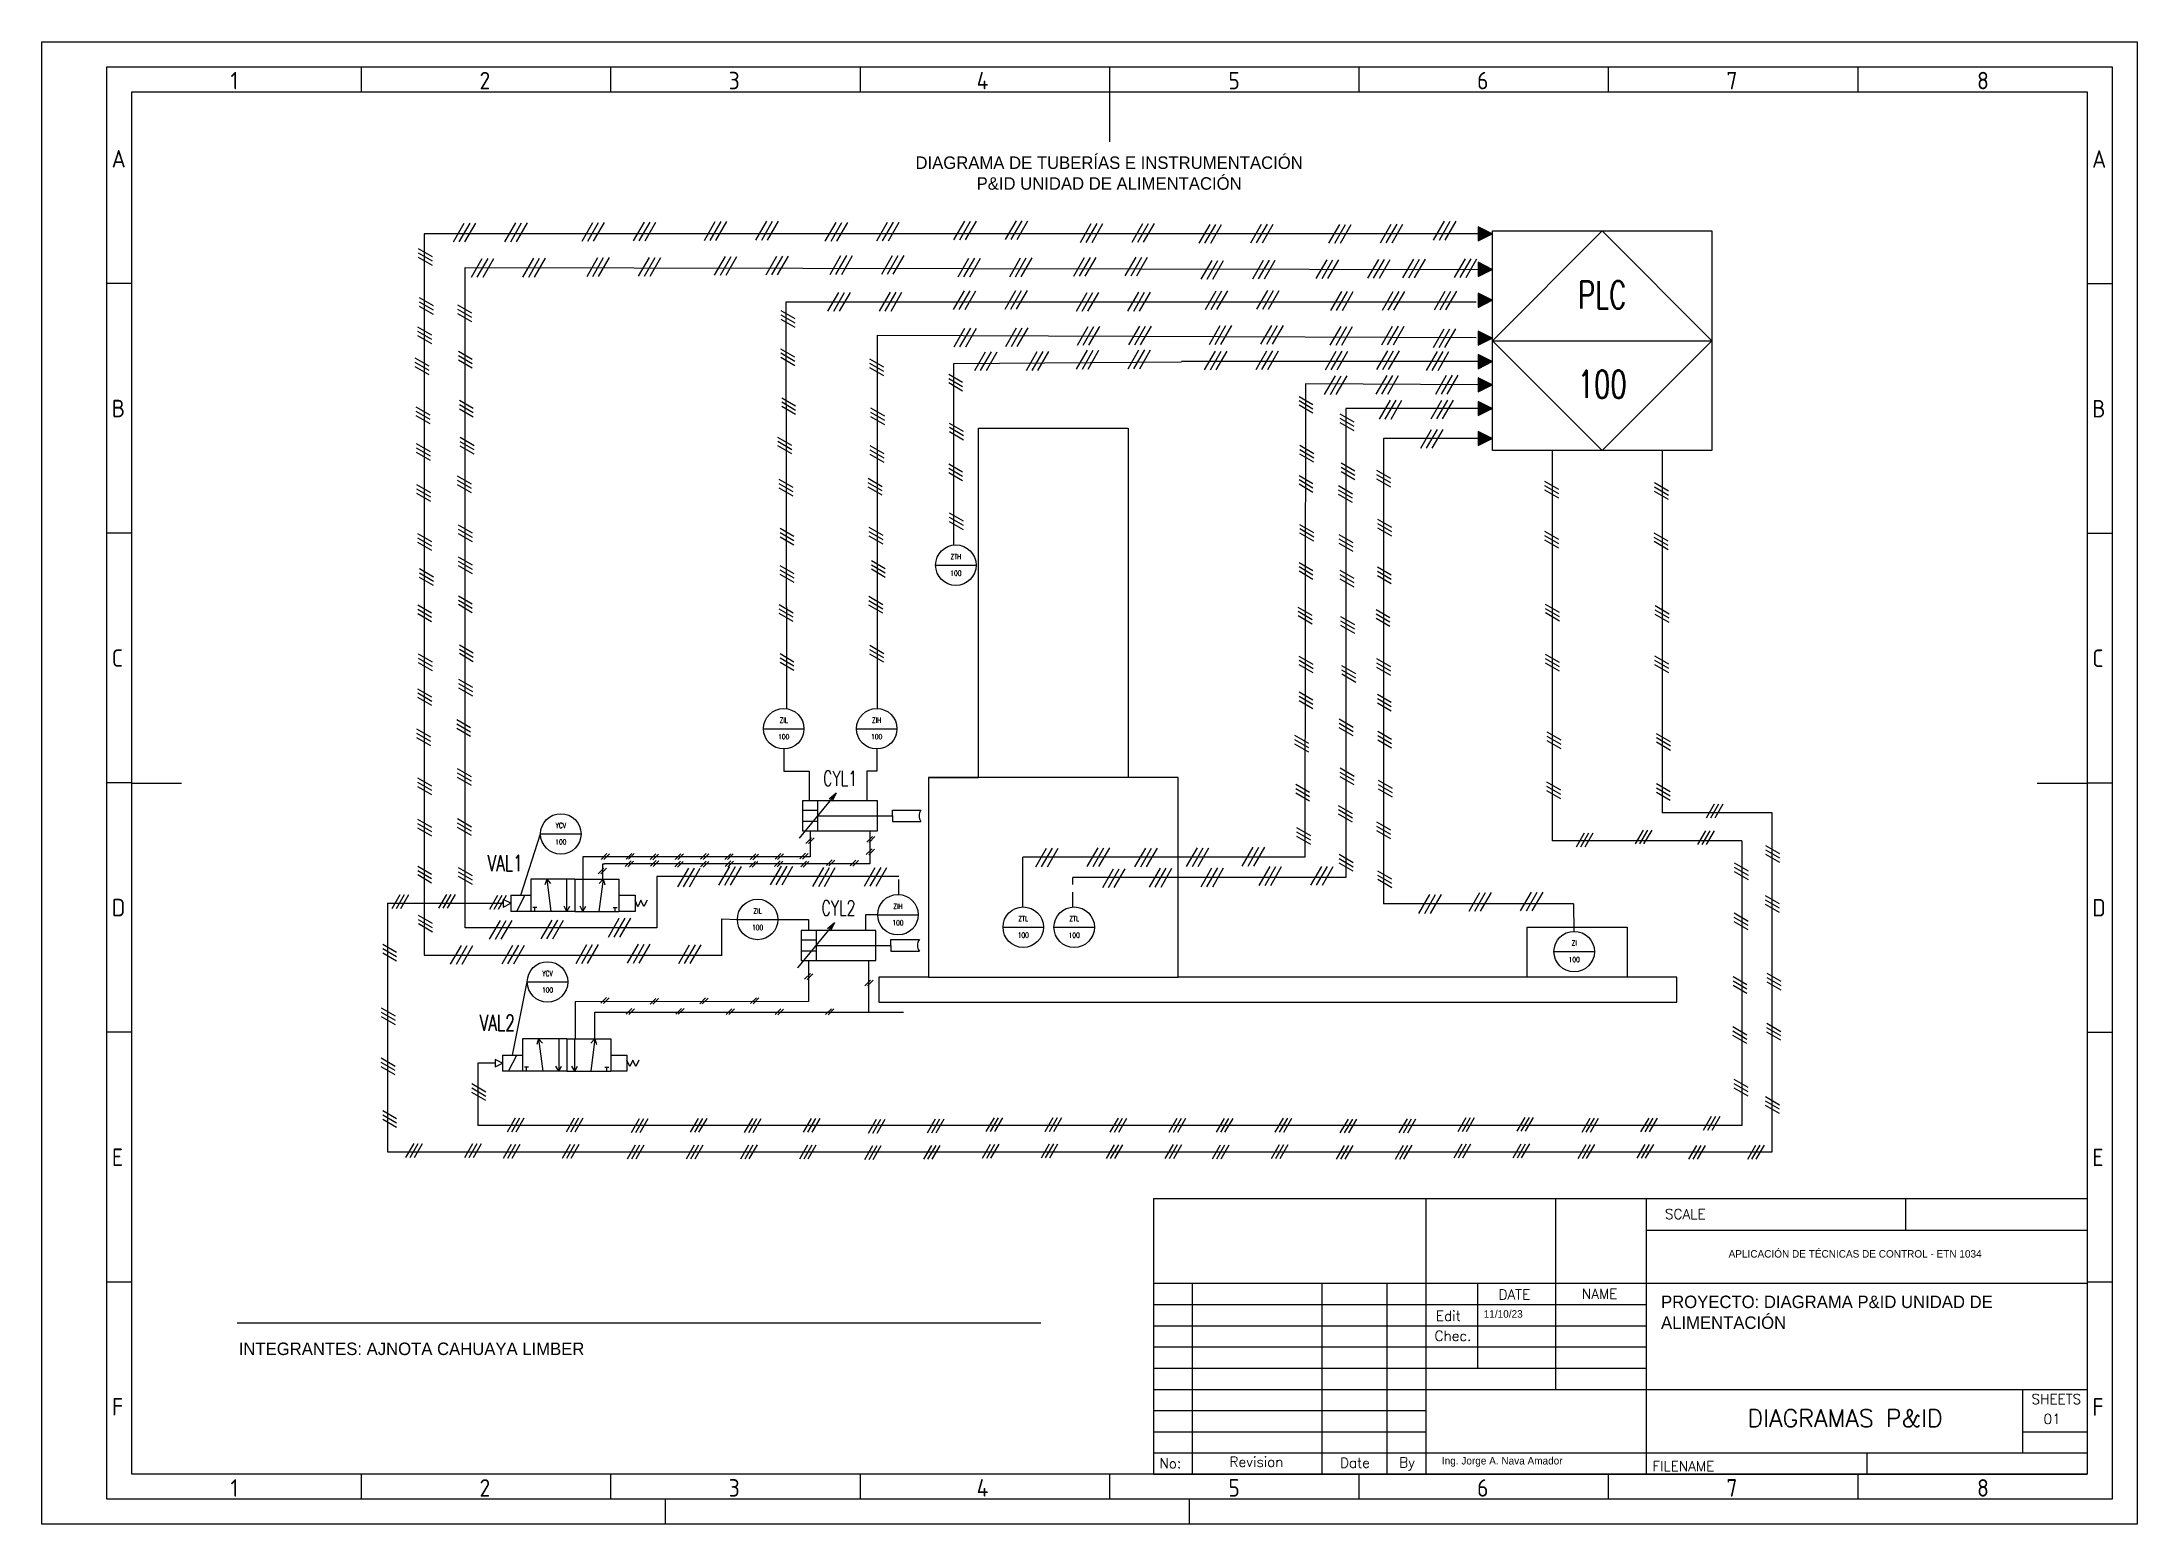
# Model space of a CAD drawing. Header units: millimetres. Extents: x 0 to 420, y 0 to 297.
import ezdxf
from ezdxf.enums import TextEntityAlignment as Align

# ---------------------------------------------------------------- set-up
doc = ezdxf.new("R2010")
doc.units = ezdxf.units.MM
doc.header["$LTSCALE"] = 6
doc.linetypes.add('DASHED', pattern=[0.75, 0.5, -0.25])
for name, color, linetype in [('025', 1, 'Continuous'), ('035', 5, 'Continuous'), ('07', 7, 'Continuous'), ('GRN_0.5mm^2', 3, 'Continuous'), ('RED_0.5mm^2', 1, 'Continuous'), ('RED_2.5mm^2', 1, 'Continuous'), ('SYMS', 7, 'Continuous'), ('TAGS', 51, 'Continuous')]:
    doc.layers.add(name, color=color, linetype=linetype)
doc.styles.add('ISO Proportional', font='isocp.shx')
doc.styles.add('WD', font='romans.shx')

msp = doc.modelspace()

# ---------------------------------------------------------------- texts
at = {"attachment_point": 1}
for s, width, heights, insert, char_height in [('\\pxqc;DIAGRAMA DE TUBERÍAS E INSTRUMENTACIÓN\\PP&ID UNIDAD DE ALIMENTACIÓN', 98.032, [6.88], (164.92, 274.05), 2.5), ('APLICACIÓN DE TÉCNICAS DE CONTROL - ETN 1034', 63.9676, [0], (338.12, 54.9), 1.5), ('11/10/23', 13.0311, [0], (289.03, 42.86), 1.5), ('PROYECTO: DIAGRAMA P&ID UNIDAD DE ALIMENTACIÓN', 81.9987, [0], (324.57, 45.78), 2.5), ('INTEGRANTES: AJNOTA CAHUAYA LIMBER', 100.2055, [0], (39.46, 36.37), 2.5), ('Ing. Jorge A. Nava Amador', 38.4277, [0], (280.64, 13.44), 1.5)]:
    msp.add_mtext_dynamic_manual_height_columns(s, width=width, gutter_width=12.5, heights=heights, dxfattribs=dict(at, insert=insert, char_height=char_height))

# ---------------------------------------------------------------- blocks, each defined once
blk = doc.blocks.new('IEC_border_a3')
at = {"layer": '035'}
for p, q in [((64, 292), (64, 287)), ((114, 292), (114, 287)), ((164, 292), (164, 287)), ((214, 292), (214, 287)), ((264, 292), (264, 287)), ((314, 292), (314, 287)), ((364, 292), (364, 287)), ((17.97, 248.58), (12.98, 248.58)), ((414.97, 248.54), (409.98, 248.54)), ((17.98, 198.54), (13, 198.54)), ((414.98, 198.5), (410, 198.5)), ((17.98, 148.54), (13, 148.54)), ((414.98, 148.5), (410, 148.5)), ((17.98, 98.54), (13, 98.54)), ((414.98, 98.5), (410, 98.5)), ((18, 48.5), (13.02, 48.5)), ((415, 48.46), (410.02, 48.46)), ((64, 10), (64, 5)), ((114, 10), (114, 5)), ((164, 10), (164, 5)), ((214, 10), (214, 5)), ((264, 10), (264, 5)), ((314, 10), (314, 5)), ((364, 10), (364, 5)), ((125, 0), (125, 5)), ((230, 5), (230, 0))]:
    blk.add_line(p, q, dxfattribs=at)
for points in [[(0, 297), (420, 297), (420, 0), (0, 0)], [(18, 287), (410, 287), (410, 10), (18, 10)]]:
    blk.add_lwpolyline(points, close=True, dxfattribs=at)
at = {"layer": '07'}
for p, q in [((214, 287), (214, 277)), ((18, 148.5), (28, 148.5)), ((400, 148.5), (410, 148.5))]:
    blk.add_line(p, q, dxfattribs=at)
blk.add_lwpolyline([(13, 292), (415, 292), (415, 5), (13, 5)], close=True, dxfattribs=at)
at = {"layer": '035', "style": 'ISO Proportional'}
for s, p in [('1', (37.81, 287.5)), ('2', (87.73, 287.5)), ('3', (137.68, 287.5)), ('4', (187.38, 287.5)), ('5', (237.84, 287.5)), ('6', (287.69, 287.5)), ('7', (337.67, 287.5)), ('8', (387.92, 287.5)), ('A', (13.98, 271.83)), ('A', (410.98, 271.79)), ('B', (14, 221.79)), ('B', (411, 221.75)), ('C', (14, 171.79)), ('C', (411, 171.75)), ('D', (14, 121.79)), ('D', (411, 121.75)), ('E', (14.02, 71.75)), ('E', (411.02, 71.72)), ('F', (14.02, 21.75)), ('F', (411.02, 21.72)), ('1', (37.81, 5.5)), ('2', (87.73, 5.5)), ('3', (137.68, 5.5)), ('4', (187.38, 5.5)), ('5', (237.84, 5.5)), ('6', (287.69, 5.5)), ('7', (337.67, 5.5)), ('8', (387.92, 5.5))]:
    blk.add_text(s, height=3.5, dxfattribs=at).set_placement(p)
blk = doc.blocks.new('IEC_tblock_a3')
at = {"layer": '035'}
for p, q in [((-106.6, 55.25), (-106.6, 17)), ((-36.4, 55.25), (-36.4, 48.88)), ((-88.4, 48.88), (0, 48.88)), ((-179.4, 38.25), (-179.4, 0)), ((-153.4, 38.25), (-153.4, 0)), ((-140.4, 38.25), (-140.4, 0)), ((-122.2, 38.25), (-122.2, 21.25)), ((-187.2, 34), (-88.4, 34)), ((-187.2, 29.75), (-88.4, 29.75)), ((-187.2, 25.5), (-88.4, 25.5)), ((-187.2, 21.25), (-88.4, 21.25)), ((-187.2, 17), (-132.6, 17)), ((-187.2, 12.75), (-132.6, 12.75)), ((-187.2, 8.5), (-132.6, 8.5)), ((-13, 8.5), (0, 8.5)), ((-187.2, 4.25), (0, 4.25)), ((-44.2, 4.25), (-44.2, 0))]:
    blk.add_line(p, q, dxfattribs=at)
at = {"layer": '07'}
for p, q in [((-187.2, 55.25), (-187.2, 0)), ((-187.2, 55.25), (0, 55.25)), ((-132.6, 55.25), (-132.6, 0)), ((-88.4, 55.25), (-88.4, 0)), ((0, 55.25), (0, 0)), ((-187.2, 38.25), (0, 38.25)), ((-132.6, 17), (0, 17)), ((-13, 17), (-13, 4.25)), ((-187.2, 0), (0, 0))]:
    blk.add_line(p, q, dxfattribs=at)
at = {"style": 'WD'}
for tag, p in [('SCALE', (-69.88, 51.07)), ('SH', (-8.74, 10.06)), ('FILENAME', (-68.15, 0.8))]:
    blk.add_attdef(tag, p, '', height=2, dxfattribs=at)
for tag, height, p in [('PROJDESC', 5, (-45.9, 29.2)), ('EDDATE', 2, (-114.97, 30.8)), ('EDBY', 2, (-98.02, 30.86)), ('CKDATE', 2, (-114.85, 26.58)), ('CKBY', 2, (-97.88, 26.3)), ('DWGDESC', 5, (-44.85, 19.72)), ('DWGNO', 3.5, (-48.54, 9.46))]:
    blk.add_attdef(tag, text='', height=height, dxfattribs=at).set_placement(p, align=Align.CENTER)
at = {"style": 'WD', "flags": 1}
blk.add_attdef('WD_TB', (-120.95, 11.91), '', height=2, dxfattribs=at)
at = {"layer": '025', "style": 'WD'}
for s, p in [('SCALE', (-80.57, 51.13)), ('NAME', (-97.74, 35.14)), ('No:', (-183.81, 1.19)), ('Revision', (-166.53, 1.47)), ('Date', (-146.79, 1.28)), ('By', (-136.33, 1.37))]:
    blk.add_text(s, height=2, dxfattribs=at).set_placement(p, align=Align.CENTER)
for s, p in [('DATE', (-118, 35)), ('Edit', (-130.55, 30.72)), ('Chec.', (-130.82, 26.72)), ('SHEETS', (-11.17, 14.05)), ('FILENAME', (-87.18, 0.61))]:
    blk.add_text(s, height=2, dxfattribs=at).set_placement(p)
blk = doc.blocks.new('VOP1_SOL')
for p, q in [((-0.156, 0), (-0.156, -0.125)), ((-0.156, 0), (0, 0)), ((0, -0.125), (-0.156, -0.125)), ((-0.109, -0.125), (-0.046, 0))]:
    blk.add_line(p, q)
at = {"style": 'WD', "width": 0.7}
for tag, height, p in [('TAG1', 0.125, (-0.188, 0.312)), ('WDTAGALT', 0.125, (-0.188, 0.156)), ('DESC1', 0.125, (-0.188, 0)), ('TERM20', 0.0625, (-0.188, -0.094)), ('XREF', 0.0625, (-0.183, -0.188))]:
    blk.add_attdef(tag, text='', height=height, dxfattribs=at).set_placement(p, align=Align.RIGHT)
at = {"style": 'WD'}
for tag, p, height, flags in [('WDBLKNAM', (0.062, 0.031), 0.01, 9), ('WDTYPE', (0.062, 0.062), 0.01, 1), ('FAMILY', (-0.125, -0.156), 0.005, 9)]:
    blk.add_attdef(tag, p, '', height=height, dxfattribs=dict(at, flags=flags))
at = {"linetype": 'Continuous', "style": 'WD', "flags": 9}
for tag, p in [('CAT', (-0.094, -0.156)), ('MFG', (-0.125, -0.188)), ('ASSYCODE', (-0.094, -0.188))]:
    blk.add_attdef(tag, p, '', height=0.005, dxfattribs=at)
blk = doc.blocks.new('VOP1_SPG_R')
for p, q in [((0, 0), (0.125, 0)), ((0.125, 0), (0.125, -0.125)), ((0.125, -0.125), (0, -0.125)), ((0.147, -0.089), (0.125, -0.039)), ((0.171, -0.039), (0.147, -0.089)), ((0.194, -0.088), (0.171, -0.039)), ((0.218, -0.039), (0.194, -0.088))]:
    blk.add_line(p, q)
at = {"style": 'WD'}
for tag, p, height in [('TAG1', (0.25, 0.312), 0.125), ('XREF', (0.25, -0.188), 0.0625)]:
    blk.add_attdef(tag, p, '', height=height, dxfattribs=at)
at = {"style": 'WD', "width": 0.7}
for tag, p, height in [('WDTAGALT', (0.25, 0.156), 0.125), ('DESC1', (0.25, 0), 0.125), ('TERM20', (0.25, -0.094), 0.0625)]:
    blk.add_attdef(tag, p, '', height=height, dxfattribs=at)
at = {"style": 'WD'}
for tag, p, height, flags in [('WDBLKNAM', (0.062, 0.031), 0.01, 9), ('WDTYPE', (0.062, 0.062), 0.01, 1), ('FAMILY', (0.031, -0.156), 0.005, 9)]:
    blk.add_attdef(tag, p, '', height=height, dxfattribs=dict(at, flags=flags))
at = {"linetype": 'Continuous', "style": 'WD', "flags": 9}
for tag, p in [('CAT', (0.062, -0.156)), ('MFG', (0.031, -0.188)), ('ASSYCODE', (0.062, -0.188))]:
    blk.add_attdef(tag, p, '', height=0.005, dxfattribs=at)
blk = doc.blocks.new('VVL1_5WAY_2POS')
for p, q in [((0.219, 0), (-0.125, 0)), ((-0.125, 0), (-0.125, -0.25)), ((0, 0), (-0.014, -0.043)), ((0, 0), (0.031, -0.25)), ((0, 0), (0.03, -0.034)), ((0.219, 0), (0.562, 0)), ((0.156, -0.25), (0.156, 0)), ((0.219, 0), (0.219, -0.25)), ((0.281, 0), (0.281, -0.25)), ((0.438, 0), (0.406, -0.25)), ((0.438, 0), (0.408, -0.034)), ((0.438, 0), (0.452, -0.043)), ((0.562, 0), (0.562, -0.25)), ((0.219, -0.25), (-0.125, -0.25)), ((-0.078, -0.219), (-0.109, -0.219)), ((-0.094, -0.25), (-0.094, -0.219)), ((0.156, -0.25), (0.134, -0.211)), ((0.156, -0.25), (0.179, -0.211)), ((0.219, -0.25), (0.562, -0.25)), ((0.281, -0.25), (0.259, -0.211)), ((0.281, -0.25), (0.304, -0.211)), ((0.516, -0.219), (0.547, -0.219)), ((0.531, -0.25), (0.531, -0.219))]:
    blk.add_line(p, q)
at = {"style": 'WD', "width": 0.7}
for tag, p in [('INST', (-0.188, 0.375)), ('LOC', (-0.188, 0.219)), ('TAG1', (-0.188, 0.062)), ('RATING1', (-0.188, -0.438))]:
    blk.add_attdef(tag, text='', height=0.125, dxfattribs=at).set_placement(p, align=Align.RIGHT)
for tag, p, height in [('DESC1', (0.75, 0.5), 0.125), ('DESC2', (0.75, 0.344), 0.125), ('DESC3', (0.75, 0.188), 0.125), ('TERM01', (0.031, 0.031), 0.0625), ('TERM02', (0.188, 0.031), 0.0625), ('TERM03', (0.312, 0.031), 0.0625), ('TERM04', (0.469, 0.031), 0.0625), ('WDTAGALT', (0.75, 0.031), 0.125), ('TERM05', (-0.062, -0.344), 0.0625), ('TERM06', (0.062, -0.344), 0.0625), ('TERM07', (0.188, -0.344), 0.0625), ('TERM08', (0.312, -0.344), 0.0625), ('TERM09', (0.438, -0.344), 0.0625), ('TERM10', (0.562, -0.344), 0.0625)]:
    blk.add_attdef(tag, p, '', height=height, dxfattribs=at)
at = {"style": 'WD'}
for tag, p, height, flags in [('X2TERM01', (0, 0), 0.005, 1), ('WDTYPE', (0.062, 0.062), 0.01, 1), ('X2TERM02', (0.156, 0), 0.005, 1), ('X2TERM03', (0.281, 0), 0.005, 1), ('X2TERM04', (0.438, 0), 0.005, 1), ('WDBLKNAM', (0.499, -0.062), 0.01, 9), ('FAMILY', (0.5, -0.094), 0.005, 9), ('X8TERM05', (-0.094, -0.25), 0.005, 1), ('X8TERM06', (0.031, -0.25), 0.005, 1), ('X8TERM07', (0.156, -0.25), 0.005, 1), ('X8TERM08', (0.281, -0.25), 0.005, 1), ('X8TERM09', (0.406, -0.25), 0.005, 1), ('X8TERM10', (0.531, -0.25), 0.005, 1)]:
    blk.add_attdef(tag, p, '', height=height, dxfattribs=dict(at, flags=flags))
at = {"linetype": 'Continuous', "style": 'WD', "flags": 9}
for tag, p in [('CAT', (0.5, -0.125)), ('MFG', (0.5, -0.156)), ('ASSYCODE', (0.5, -0.188))]:
    blk.add_attdef(tag, p, '', height=0.005, dxfattribs=at)
at = {"style": 'WD'}
blk.add_attdef('XREF', (0.562, -0.438), '', height=0.0625, dxfattribs=at)
blk = doc.blocks.new('VCY1_SGL_VAR_CUSH')
for p, q in [((0.562, 0.281), (-0.063, 0.281)), ((-0.063, 0.281), (-0.063, 0.031)), ((-0.063, 0.203), (0.062, 0.203)), ((0.062, 0.281), (0.062, 0.031)), ((0.218, 0.344), (0.158, 0.295)), ((0.218, 0.344), (0.181, 0.275)), ((0.562, 0.031), (0.562, 0.281)), ((0.062, 0.109), (-0.063, 0.109)), ((-0.063, 0.031), (0.562, 0.031)), ((0, 0.031), (0, 0)), ((0.062, 0.156), (0.688, 0.156)), ((0.5, 0.031), (0.5, 0))]:
    blk.add_line(p, q)
blk.add_lwpolyline([(0.218, 0.344), (-0.093, -0.031), (-0.093, -0.031)])
at = {"style": 'WD', "width": 0.7}
for tag, p in [('INST', (0.25, 0.719)), ('TAG1', (0.25, 0.406)), ('LOC', (0.25, 0.562))]:
    blk.add_attdef(tag, text='', height=0.125, dxfattribs=at).set_placement(p, align=Align.CENTER)
for tag, p in [('DESC1', (-0.156, 0.156)), ('DESC2', (-0.156, 0)), ('DESC3', (-0.156, -0.156)), ('WDTAGALT', (-0.156, -0.312))]:
    blk.add_attdef(tag, text='', height=0.125, dxfattribs=at).set_placement(p, align=Align.RIGHT)
at = {"style": 'WD'}
for tag, p, height, flags in [('WDBLKNAM', (0.374, 0.281), 0.01, 9), ('FAMILY', (0.383, 0.251), 0.01, 9), ('X8TERM01', (0, 0), 0.005, 1), ('WDTYPE', (0.062, 0.062), 0.01, 1), ('X8TERM02', (0.5, 0), 0.005, 1)]:
    blk.add_attdef(tag, p, '', height=height, dxfattribs=dict(at, flags=flags))
at = {"linetype": 'Continuous', "style": 'WD', "flags": 9}
for tag, p in [('ASSYCODE', (0.408, 0.17)), ('MFG', (0.406, 0.188)), ('CAT', (0.408, 0.207))]:
    blk.add_attdef(tag, text='', height=0.01, dxfattribs=at).set_placement(p, align=Align.CENTER)
at = {"style": 'WD'}
blk.add_attdef('XREF', (0.656, 0.219), '', height=0.0625, dxfattribs=at)
at = {"style": 'WD', "width": 0.7}
for tag, p, height in [('RATING1', (0.688, 0), 0.125), ('TERM01', (0.031, -0.094), 0.0625), ('TERM02', (0.531, -0.094), 0.0625)]:
    blk.add_attdef(tag, p, '', height=height, dxfattribs=at)
blk = doc.blocks.new('HIN1_INFRONT_MAIN')
at = {"ltscale": 0.127}
blk.add_line((-0.5, 0), (0.5, 0), dxfattribs=at)
at = {"ltscale": 3.2258}
blk.add_circle((0, 0), 0.5, dxfattribs=at)
at = {"style": 'WD', "width": 0.7}
for tag, height, p in [('INST', 0.125, (-0.481, 0.455)), ('TERM01', 0.0625, (-0.524, 0.018)), ('LOC', 0.125, (-0.481, 0.293))]:
    blk.add_attdef(tag, text='', height=height, dxfattribs=at).set_placement(p, align=Align.RIGHT)
for tag, p, height in [('TERM04', (0.021, 0.531), 0.0625), ('X4TERM01', (-0.5, 0), 0.005), ('X2TERM04', (0, 0.5), 0.005), ('X1TERM03', (0.5, 0), 0.005), ('TERM03', (0.522, 0.018), 0.0625), ('X8TERM02', (0, -0.5), 0.005), ('RATING1', (0.513, -0.162), 0.125), ('DESC1', (0.513, -0.321), 0.125), ('DESC2', (0.513, -0.51), 0.125), ('TERM02', (0.023, -0.581), 0.0625), ('WDTAGALT', (0.513, -0.866), 0.125), ('DESC3', (0.513, -0.691), 0.125)]:
    blk.add_attdef(tag, p, '', height=height, dxfattribs=at)
for tag, p in [('TAG1_PART1', (0, 0.147)), ('TAG1_PART2', (0, -0.26))]:
    blk.add_attdef(tag, text='', height=0.125, dxfattribs=at).set_placement(p, align=Align.CENTER)
blk.add_attdef('XREF', text='', height=0.0625, rotation=0.0625, dxfattribs=at).set_placement((0.546, 0.412), align=Align.TOP_CENTER)
at = {"style": 'WD', "width": 0.7, "flags": 1}
for tag, p in [('WDTYPE', (-0.535, -0.17)), ('CAT', (-0.546, -0.253)), ('MFG', (-0.544, -0.28)), ('FAMILY', (-0.537, -0.223)), ('ASSYCODE', (-0.525, -0.306))]:
    blk.add_attdef(tag, text='', height=0.01, dxfattribs=at).set_placement(p, align=Align.CENTER)
blk = doc.blocks.new('HIN1_INFRONT_MAIN_PLC')
for p, q in [((-0.5, -0.5), (-0.5, 0.5)), ((-0.5, 0.5), (0.5, 0.5)), ((0.5, 0.5), (0.5, -0.5)), ((0.5, -0.5), (-0.5, -0.5))]:
    blk.add_line(p, q)
at = {"ltscale": 0.127}
blk.add_line((-0.5, 0), (0.5, 0), dxfattribs=at)
at = {"ltscale": 25.4, "flags": 128}
blk.add_lwpolyline([(0, 0.5), (-0.5, 0), (0, -0.5), (0.5, 0)], close=True, dxfattribs=at)
at = {"ltscale": 3.2258, "flags": 128}
blk.add_lwpolyline([(0, 0.5), (-0.5, 0), (0, -0.5), (0.5, 0)], close=True, dxfattribs=at)
blk.add_lwpolyline([(0, 0.5), (-0.5, 0), (0, -0.5), (0.5, 0)], close=True, dxfattribs=at)
at = {"style": 'WD', "width": 0.7}
for tag, p, height in [('TERM04', (0.0207, 0.5306), 0.0625), ('X2TERM04', (0, 0.5), 0.005), ('X4TERM01', (-0.5, 0), 0.005), ('X1TERM03', (0.5, 0), 0.005), ('TERM03', (0.5222, 0.0184), 0.0625), ('RATING1', (0.5485, -0.1677), 0.125), ('DESC1', (0.5485, -0.3266), 0.125), ('DESC2', (0.5485, -0.5165), 0.125), ('X8TERM02', (0, -0.5), 0.005), ('TERM02', (0.0233, -0.5809), 0.0625), ('DESC3', (0.5485, -0.6975), 0.125), ('WDTAGALT', (0.5485, -0.8716), 0.125)]:
    blk.add_attdef(tag, p, '', height=height, dxfattribs=at)
for tag, height, p in [('INST', 0.125, (-0.5816, 0.4156)), ('LOC', 0.125, (-0.5816, 0.254)), ('TERM01', 0.0625, (-0.5242, 0.0184))]:
    blk.add_attdef(tag, text='', height=height, dxfattribs=at).set_placement(p, align=Align.RIGHT)
blk.add_attdef('XREF', text='', height=0.0625, rotation=0.0625, dxfattribs=at).set_placement((0.6297, 0.3767), align=Align.TOP_CENTER)
for tag, p in [('TAG1_PART1', (0, 0.147)), ('TAG1_PART2', (0, -0.2602))]:
    blk.add_attdef(tag, text='', height=0.125, dxfattribs=at).set_placement(p, align=Align.CENTER)
at = {"style": 'WD', "width": 0.7, "flags": 1}
for tag, p in [('WDTYPE', (-0.5767, -0.1697)), ('CAT', (-0.5871, -0.2531)), ('MFG', (-0.5859, -0.2796)), ('FAMILY', (-0.5789, -0.2227)), ('ASSYCODE', (-0.5662, -0.3061))]:
    blk.add_attdef(tag, text='', height=0.01, dxfattribs=at).set_placement(p, align=Align.CENTER)
blk = doc.blocks.new('HFA1_FLOW_ARROW_DWN_P')
blk.add_hatch(color=256).paths.add_polyline_path([(0.0625, 0.125), (-0.0625, 0.125), (0, 0)])
blk.add_lwpolyline([(-0.0625, 0.125), (0, 0), (0.0625, 0.125)], close=True)
at = {"style": 'WD', "flags": 1}
for tag, p in [('X2TERM01', (0, 0.125)), ('X8TERM01', (0, 0))]:
    blk.add_attdef(tag, p, '', height=0.0075, dxfattribs=at)

# ---------------------------------------------------------------- linework, layer by layer
at = {"color": 3}
for p, q in [((287.93, 258.54), (76.64, 258.54)), ((76.64, 258.54), (76.64, 114)), ((84.86, 119.45), (84.86, 251.78)), ((84.86, 251.78), (287.93, 251.43)), ((149.34, 163.39), (149.22, 244.94)), ((149.22, 244.94), (287.49, 244.94)), ((167.49, 163.44), (167.49, 238.23)), ((167.49, 238.23), (287.51, 237.78)), ((182.8, 232.56), (228.43, 232.91)), ((182.8, 196.19), (182.8, 232.56)), ((287.93, 232.93), (228.43, 232.93)), ((253.3, 228.46), (253.19, 133.67)), ((287.93, 228.27), (253.3, 228.46)), ((261.37, 223.53), (261.37, 129.59)), ((287.93, 223.53), (261.37, 223.53)), ((268.94, 217.55), (268.94, 124.28)), ((287.93, 217.55), (268.94, 217.55)), ((196.63, 123.67), (196.63, 133.67)), ((253.19, 133.67), (196.63, 133.67)), ((171.78, 129.75), (123.27, 129.75)), ((123.27, 129.75), (123.27, 119.45)), ((261.37, 129.59), (206.63, 129.59)), ((307.04, 124.28), (268.94, 124.28)), ((307.04, 124.28), (307.07, 118.77)), ((123.27, 119.45), (84.86, 119.45)), ((136.28, 114), (136.28, 121.26)), ((136.28, 121.26), (139.41, 121.15)), ((76.64, 114), (136.36, 114))]:
    msp.add_line(p, q, dxfattribs=at)
for p, q in [((148.71, 155.33), (148.71, 150.89)), ((167.34, 155.33), (167.34, 150.89)), ((148.71, 150.89), (152.51, 150.89)), ((152.51, 150.89), (153.81, 150.89)), ((153.81, 150.89), (153.81, 144.92)), ((167.34, 150.89), (165.37, 150.89)), ((165.37, 150.89), (165.37, 144.92)), ((170.49, 141.93), (170.49, 143.07)), ((170.49, 143.07), (176.21, 143.07)), ((170.49, 141.93), (170.49, 140.78)), ((170.49, 140.78), (176.21, 140.78)), ((167.54, 122.1), (165.12, 122.1)), ((165.12, 122.1), (165.12, 118.96)), ((147.53, 121.15), (151.14, 121.15)), ((151.14, 121.15), (153.64, 121.15)), ((153.64, 121.15), (153.64, 118.96)), ((170.16, 115.97), (170.16, 117.11)), ((170.16, 117.11), (175.89, 117.11)), ((170.16, 115.97), (170.16, 114.82)), ((170.16, 114.82), (175.89, 114.82)), ((39.16, 40.31), (200.26, 40.31))]:
    msp.add_line(p, q)
at = {"color": 1}
for p, q in [((117.09, 133.26), (118.23, 134.4)), ((151.94, 133.31), (153.08, 134.45)), ((152.46, 133.26), (153.61, 134.4)), ((153.14, 136.4), (154.28, 137.54)), ((153.66, 136.35), (154.8, 137.49)), ((165.26, 134.17), (166.41, 135.31)), ((165.34, 136.66), (166.48, 137.8)), ((165.78, 134.12), (166.93, 135.27)), ((165.86, 136.61), (167, 137.76)), ((111.52, 130.31), (112.67, 131.46)), ((112.05, 130.27), (113.19, 131.41)), ((112.13, 133.2), (113.27, 134.34)), ((112.65, 133.15), (113.79, 134.3)), ((116.94, 131.77), (118.09, 132.92)), ((117.46, 131.73), (118.61, 132.87)), ((117.61, 133.21), (118.75, 134.36)), ((121.93, 133.16), (123.07, 134.31)), ((122, 131.82), (123.14, 132.96)), ((122.45, 133.12), (123.59, 134.26)), ((122.52, 131.77), (123.66, 132.92)), ((126.86, 131.7), (128.01, 132.84)), ((126.96, 133.19), (128.1, 134.33)), ((127.38, 131.65), (128.53, 132.8)), ((127.48, 133.14), (128.62, 134.28)), ((132.01, 131.68), (133.16, 132.82)), ((132.04, 133.21), (133.18, 134.35)), ((132.54, 131.63), (133.68, 132.77)), ((132.56, 133.16), (133.71, 134.31)), ((136.93, 133.19), (138.07, 134.33)), ((136.99, 131.77), (138.13, 132.92)), ((137.45, 133.14), (138.59, 134.28)), ((137.51, 131.73), (138.65, 132.87)), ((141.87, 131.65), (143.02, 132.8)), ((141.96, 133.14), (143.11, 134.28)), ((142.4, 131.61), (143.54, 132.75)), ((142.48, 133.09), (143.63, 134.24)), ((146.84, 131.77), (147.98, 132.92)), ((146.97, 133.23), (148.11, 134.38)), ((147.36, 131.73), (148.5, 132.87)), ((147.49, 133.19), (148.64, 134.33)), ((152.11, 131.7), (153.25, 132.84)), ((152.63, 131.66), (153.77, 132.8)), ((157.26, 131.94), (158.4, 133.08)), ((157.78, 131.9), (158.93, 133.04)), ((162.03, 131.87), (163.17, 133.01)), ((162.55, 131.82), (163.69, 132.97)), ((92.49, 125.13), (92.49, 123.64)), ((93.97, 124.39), (92.49, 125.13)), ((92.49, 123.64), (93.97, 124.39)), ((152.89, 109.16), (154.04, 110.3)), ((153.41, 109.11), (154.56, 110.26)), ((112.06, 104.37), (113.21, 105.51)), ((112.58, 104.32), (113.73, 105.47)), ((121.91, 104.2), (123.06, 105.34)), ((122.44, 104.16), (123.58, 105.3)), ((131.86, 104.28), (133.01, 105.43)), ((132.38, 104.24), (133.53, 105.38)), ((142.07, 104.33), (143.22, 105.47)), ((142.59, 104.28), (143.74, 105.43)), ((164.97, 107.88), (166.12, 109.02)), ((165.5, 107.83), (166.64, 108.98)), ((117.11, 102.16), (118.26, 103.31)), ((117.63, 102.12), (118.78, 103.26)), ((127.05, 102.19), (128.2, 103.34)), ((127.57, 102.15), (128.72, 103.29)), ((137.15, 102.13), (138.3, 103.28)), ((137.67, 102.09), (138.82, 103.23)), ((146.99, 102.1), (148.13, 103.24)), ((147.51, 102.06), (148.65, 103.2)), ((157.11, 102.12), (158.25, 103.26)), ((157.63, 102.07), (158.77, 103.22)), ((90.86, 93.12), (90.86, 91.64)), ((92.34, 92.38), (90.86, 93.12)), ((90.86, 91.64), (92.34, 92.38))]:
    msp.add_line(p, q, dxfattribs=at)
at = {"color": 3, "linetype": 'DASHED'}
for p, q in [((171.78, 126.15), (171.78, 129.75)), ((206.63, 123.65), (206.63, 129.59))]:
    msp.add_line(p, q, dxfattribs=at)
for points in [[(177.75, 149.61), (177.75, 109.61), (227.75, 109.61), (227.75, 149.61), (177.75, 149.61), (187.75, 149.61), (187.75, 219.61), (217.75, 219.61), (217.75, 149.61)], [(297.75, 109.61), (297.75, 119.61), (317.75, 119.61), (317.75, 109.61)], [(177.75, 109.61), (167.75, 109.61), (167.75, 104.61), (327.75, 104.61), (327.75, 109.61), (227.75, 109.61)]]:
    msp.add_lwpolyline(points)
for points in [[(176.21, 143.07, 0.330259), (176.21, 140.78)], [(175.89, 117.11, 0.330259), (175.89, 114.82)]]:
    msp.add_lwpolyline(points, format="xyb")
at = {"layer": 'GRN_0.5mm^2'}
for p, q in [((82.49, 256.92), (84.67, 260.69)), ((83.65, 256.92), (85.82, 260.69)), ((84.81, 256.92), (86.98, 260.69)), ((92.83, 256.97), (95, 260.74)), ((93.99, 256.97), (96.16, 260.74)), ((95.14, 256.97), (97.32, 260.74)), ((108.27, 257.07), (110.44, 260.84)), ((109.43, 257.07), (111.6, 260.84)), ((110.58, 257.07), (112.76, 260.84)), ((118.6, 257.13), (120.77, 260.89)), ((119.76, 257.13), (121.93, 260.89)), ((120.92, 257.13), (123.09, 260.89)), ((132.81, 257.23), (134.98, 260.99)), ((133.96, 257.23), (136.14, 260.99)), ((135.12, 257.23), (137.3, 260.99)), ((143.14, 257.28), (145.31, 261.05)), ((144.3, 257.28), (146.47, 261.05)), ((145.46, 257.28), (147.63, 261.05)), ((157.04, 257.07), (159.21, 260.84)), ((158.2, 257.07), (160.37, 260.84)), ((159.36, 257.07), (161.53, 260.84)), ((167.37, 257.13), (169.54, 260.89)), ((168.53, 257.13), (170.7, 260.89)), ((169.69, 257.13), (171.86, 260.89)), ((182.83, 257.35), (185, 261.11)), ((183.99, 257.35), (186.16, 261.11)), ((185.15, 257.35), (187.32, 261.11)), ((193.16, 257.4), (195.34, 261.16)), ((194.32, 257.4), (196.5, 261.16)), ((195.48, 257.4), (197.66, 261.16)), ((208.19, 256.82), (210.36, 260.59)), ((209.35, 256.82), (211.52, 260.59)), ((210.51, 256.82), (212.68, 260.59)), ((218.52, 256.87), (220.7, 260.64)), ((219.68, 256.87), (221.86, 260.64)), ((220.84, 256.87), (223.01, 260.64)), ((231.99, 256.67), (234.17, 260.43)), ((233.15, 256.67), (235.33, 260.43)), ((234.31, 256.67), (236.49, 260.43)), ((242.33, 256.72), (244.5, 260.48)), ((243.49, 256.72), (245.66, 260.48)), ((244.65, 256.72), (246.82, 260.48)), ((257.99, 256.67), (260.16, 260.43)), ((259.15, 256.67), (261.32, 260.43)), ((260.31, 256.67), (262.48, 260.43)), ((268.32, 256.72), (270.5, 260.48)), ((269.48, 256.72), (271.66, 260.48)), ((270.64, 256.72), (272.82, 260.48)), ((278.98, 257.29), (281.15, 261.06)), ((280.14, 257.29), (282.31, 261.06)), ((281.3, 257.29), (283.47, 261.06)), ((78.29, 253.91), (75.5, 255.53)), ((78.29, 253.05), (75.5, 254.66)), ((78.29, 252.19), (75.5, 253.8)), ((86.11, 249.84), (88.28, 253.61)), ((87.27, 249.84), (89.44, 253.61)), ((88.43, 249.84), (90.6, 253.61)), ((96.44, 249.89), (98.62, 253.66)), ((97.6, 249.89), (99.78, 253.66)), ((98.76, 249.89), (100.94, 253.66)), ((109.28, 250.01), (111.45, 253.77)), ((110.44, 250.01), (112.61, 253.77)), ((111.59, 250.01), (113.77, 253.77)), ((119.61, 250.06), (121.78, 253.82)), ((120.77, 250.06), (122.94, 253.82)), ((121.93, 250.06), (124.1, 253.82)), ((134.84, 250.24), (137.01, 254.01)), ((136, 250.24), (138.17, 254.01)), ((137.16, 250.24), (139.33, 254.01)), ((145.17, 250.3), (147.35, 254.06)), ((146.33, 250.3), (148.51, 254.06)), ((147.49, 250.3), (149.67, 254.06)), ((158.01, 250.41), (160.18, 254.17)), ((159.17, 250.41), (161.34, 254.17)), ((160.33, 250.41), (162.5, 254.17)), ((168.34, 250.46), (170.52, 254.22)), ((169.5, 250.46), (171.67, 254.22)), ((170.66, 250.46), (172.83, 254.22)), ((183.67, 249.9), (185.84, 253.67)), ((184.83, 249.9), (187, 253.67)), ((185.99, 249.9), (188.16, 253.67)), ((194, 249.95), (196.18, 253.72)), ((195.16, 249.95), (197.33, 253.72)), ((196.32, 249.95), (198.49, 253.72)), ((206.84, 250.06), (209.01, 253.83)), ((207.99, 250.06), (210.17, 253.83)), ((209.15, 250.06), (211.33, 253.83)), ((217.17, 250.12), (219.34, 253.88)), ((218.33, 250.12), (220.5, 253.88)), ((219.49, 250.12), (221.66, 253.88)), ((232.4, 249.46), (234.57, 253.23)), ((233.56, 249.46), (235.73, 253.23)), ((234.72, 249.46), (236.89, 253.23)), ((242.73, 249.51), (244.91, 253.28)), ((243.89, 249.51), (246.07, 253.28)), ((245.05, 249.51), (247.23, 253.28)), ((255.47, 249.58), (257.65, 253.35)), ((256.63, 249.58), (258.8, 253.35)), ((257.79, 249.58), (259.96, 253.35)), ((265.81, 249.63), (267.98, 253.4)), ((266.96, 249.63), (269.14, 253.4)), ((268.12, 249.63), (270.3, 253.4)), ((272.83, 249.72), (275.01, 253.48)), ((273.99, 249.72), (276.17, 253.48)), ((275.15, 249.72), (277.33, 253.48)), ((283.17, 249.77), (285.34, 253.54)), ((284.33, 249.77), (286.5, 253.54)), ((285.49, 249.77), (287.66, 253.54)), ((78.48, 244.1), (75.69, 245.71)), ((78.48, 243.24), (75.69, 244.85)), ((78.48, 242.38), (75.69, 243.99)), ((86.18, 242.63), (83.39, 244.24)), ((157.57, 243.03), (159.75, 246.79)), ((158.73, 243.03), (160.91, 246.79)), ((159.89, 243.03), (162.07, 246.79)), ((167.91, 243.08), (170.08, 246.84)), ((169.07, 243.08), (171.24, 246.84)), ((170.23, 243.08), (172.4, 246.84)), ((182.73, 243.37), (184.91, 247.14)), ((183.89, 243.37), (186.06, 247.14)), ((185.05, 243.37), (187.22, 247.14)), ((193.07, 243.42), (195.24, 247.19)), ((194.22, 243.42), (196.4, 247.19)), ((195.38, 243.42), (197.56, 247.19)), ((207.37, 243.03), (209.54, 246.79)), ((208.53, 243.03), (210.7, 246.79)), ((209.69, 243.03), (211.86, 246.79)), ((217.7, 243.08), (219.88, 246.84)), ((218.86, 243.08), (221.04, 246.84)), ((220.02, 243.08), (222.2, 246.84)), ((233.22, 243.37), (235.4, 247.14)), ((234.38, 243.37), (236.56, 247.14)), ((235.54, 243.37), (237.71, 247.14)), ((243.56, 243.42), (245.73, 247.19)), ((244.72, 243.42), (246.89, 247.19)), ((245.87, 243.42), (248.05, 247.19)), ((258.38, 243.2), (260.55, 246.96)), ((259.54, 243.2), (261.71, 246.96)), ((260.7, 243.2), (262.87, 246.96)), ((268.71, 243.25), (270.89, 247.02)), ((269.87, 243.25), (272.05, 247.02)), ((271.03, 243.25), (273.21, 247.02)), ((279.13, 243.3), (281.3, 247.06)), ((280.29, 243.3), (282.46, 247.06)), ((281.45, 243.3), (283.62, 247.06)), ((78.14, 238.22), (75.34, 239.83)), ((86.18, 241.77), (83.39, 243.38)), ((86.18, 240.91), (83.39, 242.52)), ((151, 241.5), (148.21, 243.12)), ((151, 240.64), (148.21, 242.26)), ((151, 239.78), (148.21, 241.4)), ((182.87, 235.91), (185.04, 239.67)), ((184.03, 235.91), (186.2, 239.67)), ((185.18, 235.91), (187.36, 239.67)), ((193.2, 235.96), (195.37, 239.73)), ((194.36, 235.96), (196.53, 239.73)), ((195.52, 235.96), (197.69, 239.73)), ((207.57, 236.23), (209.74, 239.99)), ((208.73, 236.23), (210.9, 239.99)), ((209.89, 236.23), (212.06, 239.99)), ((217.9, 236.28), (220.08, 240.04)), ((219.06, 236.28), (221.24, 240.04)), ((220.22, 236.28), (222.4, 240.04)), ((234.03, 236.39), (236.2, 240.15)), ((235.19, 236.39), (237.36, 240.15)), ((236.35, 236.39), (238.52, 240.15)), ((244.36, 236.44), (246.54, 240.2)), ((245.52, 236.44), (247.7, 240.2)), ((246.68, 236.44), (248.86, 240.2)), ((258.26, 236.23), (260.43, 239.99)), ((259.42, 236.23), (261.59, 239.99)), ((260.57, 236.23), (262.75, 239.99)), ((268.59, 236.28), (270.76, 240.04)), ((269.75, 236.28), (271.92, 240.04)), ((270.91, 236.28), (273.08, 240.04)), ((278.93, 235.74), (281.1, 239.5)), ((280.09, 235.74), (282.26, 239.5)), ((281.24, 235.74), (283.42, 239.5)), ((78.14, 237.35), (75.34, 238.97)), ((78.14, 236.49), (75.34, 238.11)), ((150.91, 233.84), (148.11, 235.46)), ((207.41, 231.45), (209.59, 235.22)), ((208.57, 231.45), (210.74, 235.22)), ((209.73, 231.45), (211.9, 235.22)), ((217.75, 231.5), (219.92, 235.27)), ((218.9, 231.5), (221.08, 235.27)), ((220.06, 231.5), (222.24, 235.27)), ((77.61, 232.01), (74.82, 233.62)), ((77.61, 231.14), (74.82, 232.76)), ((77.61, 230.28), (74.82, 231.9)), ((86.28, 233.35), (83.49, 234.96)), ((86.28, 232.49), (83.49, 234.1)), ((86.28, 231.63), (83.49, 233.24)), ((150.91, 232.98), (148.11, 234.6)), ((150.91, 232.12), (148.11, 233.74)), ((168.76, 231.82), (165.96, 233.44)), ((168.76, 230.96), (165.96, 232.58)), ((168.76, 230.1), (165.96, 231.72)), ((187.01, 231.13), (189.18, 234.9)), ((188.17, 231.13), (190.34, 234.9)), ((189.33, 231.13), (191.5, 234.9)), ((197.34, 231.18), (199.52, 234.95)), ((198.5, 231.18), (200.68, 234.95)), ((199.66, 231.18), (201.84, 234.95)), ((233.07, 231.29), (235.25, 235.06)), ((234.23, 231.29), (236.41, 235.06)), ((235.39, 231.29), (237.57, 235.06)), ((243.41, 231.34), (245.58, 235.11)), ((244.57, 231.34), (246.74, 235.11)), ((245.73, 231.34), (247.9, 235.11)), ((257.3, 231.29), (259.47, 235.06)), ((258.46, 231.29), (260.63, 235.06)), ((259.62, 231.29), (261.79, 235.06)), ((267.63, 231.34), (269.81, 235.11)), ((268.79, 231.34), (270.97, 235.11)), ((269.95, 231.34), (272.13, 235.11)), ((277.56, 231.17), (279.74, 234.94)), ((278.72, 231.17), (280.9, 234.94)), ((279.88, 231.17), (282.05, 234.94)), ((184.57, 228.77), (181.77, 230.38)), ((184.57, 227.91), (181.77, 229.52)), ((184.57, 227.05), (181.77, 228.66)), ((257.14, 226.36), (259.31, 230.12)), ((258.3, 226.36), (260.47, 230.12)), ((259.46, 226.36), (261.63, 230.12)), ((267.47, 226.41), (269.65, 230.17)), ((268.63, 226.41), (270.81, 230.17)), ((269.79, 226.41), (271.97, 230.17)), ((279.41, 226.44), (281.58, 230.2)), ((280.57, 226.44), (282.74, 230.2)), ((281.73, 226.44), (283.9, 230.2)), ((77.8, 222.19), (75.01, 223.8)), ((77.8, 221.33), (75.01, 222.94)), ((86.47, 223.53), (83.68, 225.15)), ((86.47, 222.67), (83.68, 224.29)), ((86.47, 221.81), (83.68, 223.43)), ((151.09, 224.03), (148.3, 225.64)), ((151.09, 223.17), (148.3, 224.78)), ((151.09, 222.31), (148.3, 223.92)), ((168.95, 222.01), (166.15, 223.62)), ((168.95, 221.15), (166.15, 222.76)), ((254.8, 224.3), (252, 225.91)), ((254.8, 223.44), (252, 225.05)), ((254.8, 222.58), (252, 224.19)), ((268.14, 221.42), (270.31, 225.18)), ((269.3, 221.42), (271.47, 225.18)), ((270.46, 221.42), (272.63, 225.18)), ((278.47, 221.47), (280.65, 225.24)), ((279.63, 221.47), (281.81, 225.24)), ((280.79, 221.47), (282.96, 225.24)), ((77.8, 220.47), (75.01, 222.08)), ((168.95, 220.29), (166.15, 221.9)), ((184.75, 218.95), (181.96, 220.57)), ((184.75, 218.09), (181.96, 219.71)), ((184.75, 217.23), (181.96, 218.85)), ((263.03, 220.8), (260.23, 222.41)), ((263.03, 219.94), (260.23, 221.55)), ((263.03, 219.08), (260.23, 220.69)), ((276.4, 215.58), (278.57, 219.35)), ((277.56, 215.58), (279.73, 219.35)), ((278.72, 215.58), (280.89, 219.35)), ((77.91, 214.84), (75.11, 216.46)), ((77.91, 213.98), (75.11, 215.6)), ((77.91, 213.12), (75.11, 214.74)), ((86.63, 216.09), (83.84, 217.7)), ((86.63, 215.23), (83.84, 216.84)), ((86.63, 214.37), (83.84, 215.98)), ((150.31, 216.15), (147.52, 217.76)), ((150.31, 215.29), (147.52, 216.9)), ((150.31, 214.43), (147.52, 216.04)), ((168.84, 214.43), (166.04, 216.05)), ((168.84, 213.57), (166.04, 215.19)), ((168.84, 212.71), (166.04, 214.33)), ((254.99, 214.48), (252.19, 216.1)), ((254.99, 213.62), (252.19, 215.24)), ((254.99, 212.76), (252.19, 214.37)), ((184.57, 210.77), (181.77, 212.38)), ((184.57, 209.91), (181.77, 211.52)), ((184.57, 209.05), (181.77, 210.66)), ((254.8, 208.47), (252, 210.08)), ((263.22, 210.99), (260.42, 212.6)), ((263.22, 210.12), (260.42, 211.74)), ((263.22, 209.26), (260.42, 210.88)), ((270.4, 209.49), (267.61, 211.11)), ((270.4, 208.63), (267.61, 210.25)), ((77.95, 206.63), (75.16, 208.24)), ((77.95, 205.77), (75.16, 207.38)), ((77.95, 204.91), (75.16, 206.52)), ((86.11, 208.39), (83.32, 210)), ((86.11, 207.52), (83.32, 209.14)), ((86.11, 206.66), (83.32, 208.28)), ((150.57, 207.69), (147.77, 209.31)), ((150.57, 206.83), (147.77, 208.44)), ((150.57, 205.97), (147.77, 207.58)), ((168.42, 207.88), (165.62, 209.49)), ((168.42, 207.02), (165.62, 208.63)), ((168.42, 206.16), (165.62, 207.77)), ((254.8, 207.61), (252, 209.22)), ((254.8, 206.74), (252, 208.36)), ((262.69, 206.41), (259.89, 208.02)), ((262.69, 205.55), (259.89, 207.16)), ((262.69, 204.69), (259.89, 206.3)), ((270.4, 207.77), (267.61, 209.39)), ((184.75, 200.95), (181.96, 202.57)), ((184.75, 200.09), (181.96, 201.71)), ((78.14, 196.81), (75.35, 198.43)), ((78.14, 195.95), (75.35, 197.57)), ((86.3, 198.57), (83.51, 200.18)), ((86.3, 197.71), (83.51, 199.32)), ((86.3, 196.85), (83.51, 198.46)), ((150.75, 197.88), (147.96, 199.49)), ((150.75, 197.02), (147.96, 198.63)), ((150.75, 196.16), (147.96, 197.77)), ((168.61, 198.07), (165.81, 199.68)), ((168.61, 197.2), (165.81, 198.82)), ((168.61, 196.34), (165.81, 197.96)), ((184.75, 199.23), (181.96, 200.84)), ((254.99, 198.65), (252.19, 200.26)), ((254.99, 197.79), (252.19, 199.4)), ((254.99, 196.93), (252.19, 198.54)), ((262.87, 196.6), (260.08, 198.21)), ((270.59, 199.68), (267.8, 201.29)), ((270.59, 198.82), (267.8, 200.43)), ((270.59, 197.96), (267.8, 199.57)), ((78.14, 195.09), (75.35, 196.71)), ((86.29, 192.15), (83.5, 193.76)), ((262.87, 195.73), (260.08, 197.35)), ((262.87, 194.87), (260.08, 196.49)), ((78.48, 189.77), (75.68, 191.39)), ((78.48, 188.91), (75.68, 190.53)), ((78.48, 188.05), (75.68, 189.67)), ((86.29, 191.29), (83.5, 192.9)), ((86.29, 190.43), (83.5, 192.04)), ((150.77, 190.4), (147.98, 192.02)), ((150.77, 189.54), (147.98, 191.16)), ((150.77, 188.68), (147.98, 190.3)), ((169.06, 191.43), (166.27, 193.05)), ((169.06, 190.57), (166.27, 192.18)), ((169.06, 189.71), (166.27, 191.32)), ((254.8, 191.03), (252.01, 192.65)), ((254.8, 190.17), (252.01, 191.79)), ((254.8, 189.31), (252.01, 190.93)), ((263.04, 189.48), (260.25, 191.09)), ((263.04, 188.61), (260.25, 190.23)), ((263.04, 187.75), (260.25, 189.37)), ((270.5, 190.14), (267.71, 191.76)), ((270.5, 189.28), (267.71, 190.9)), ((270.5, 188.42), (267.71, 190.04)), ((86.28, 184.35), (83.49, 185.96)), ((86.28, 183.49), (83.49, 185.1)), ((168.59, 184.22), (165.79, 185.84)), ((168.59, 183.36), (165.79, 184.98)), ((78.12, 182.52), (75.33, 184.13)), ((78.12, 181.65), (75.33, 183.27)), ((78.12, 180.79), (75.33, 182.41)), ((86.28, 182.62), (83.49, 184.24)), ((150.57, 182.56), (147.77, 184.17)), ((150.57, 181.7), (147.77, 183.31)), ((150.57, 180.84), (147.77, 182.45)), ((168.59, 182.5), (165.79, 184.12)), ((254.63, 182.08), (251.83, 183.7)), ((254.63, 181.22), (251.83, 182.84)), ((254.63, 180.36), (251.83, 181.98)), ((263.2, 180.2), (260.41, 181.81)), ((263.2, 179.34), (260.41, 180.95)), ((270.23, 181.57), (267.44, 183.18)), ((270.23, 180.71), (267.44, 182.32)), ((270.23, 179.85), (267.44, 181.46)), ((263.2, 178.48), (260.41, 180.09)), ((78.31, 172.7), (75.52, 174.31)), ((78.31, 171.84), (75.52, 173.45)), ((78.31, 170.98), (75.52, 172.59)), ((86.47, 174.53), (83.68, 176.14)), ((86.47, 173.67), (83.68, 175.28)), ((86.47, 172.81), (83.68, 174.42)), ((150.75, 172.74), (147.96, 174.36)), ((150.75, 171.88), (147.96, 173.5)), ((150.75, 171.02), (147.96, 172.64)), ((168.78, 174.41), (165.98, 176.02)), ((168.78, 173.55), (165.98, 175.16)), ((168.78, 172.69), (165.98, 174.3)), ((254.81, 172.27), (252.02, 173.88)), ((254.81, 171.41), (252.02, 173.02)), ((270.42, 171.75), (267.63, 173.37)), ((270.42, 170.89), (267.63, 172.51)), ((86.37, 167.63), (83.58, 169.24)), ((86.37, 166.77), (83.58, 168.38)), ((254.81, 170.55), (252.02, 172.16)), ((263.39, 170.38), (260.59, 172)), ((263.39, 169.52), (260.59, 171.14)), ((263.39, 168.66), (260.59, 170.28)), ((270.42, 170.03), (267.63, 171.65)), ((78.16, 165.72), (75.36, 167.33)), ((78.16, 164.86), (75.36, 166.47)), ((78.16, 164), (75.36, 165.61)), ((86.37, 165.91), (83.58, 167.52)), ((254.8, 165.07), (252.01, 166.68)), ((254.8, 164.21), (252.01, 165.82)), ((254.8, 163.35), (252.01, 164.96)), ((270.5, 164.63), (267.71, 166.24)), ((270.5, 163.77), (267.71, 165.38)), ((270.5, 162.9), (267.71, 164.52)), ((85.94, 159.55), (83.15, 161.17)), ((85.94, 158.69), (83.15, 160.31)), ((262.86, 159.64), (260.06, 161.26)), ((262.86, 158.78), (260.06, 160.39)), ((77.95, 157.68), (75.16, 159.3)), ((77.95, 156.82), (75.16, 158.44)), ((77.95, 155.96), (75.16, 157.58)), ((85.94, 157.83), (83.15, 159.45)), ((253.94, 156.39), (251.14, 158)), ((253.94, 155.53), (251.14, 157.14)), ((253.94, 154.67), (251.14, 156.28)), ((262.86, 157.92), (260.06, 159.53)), ((270.57, 157.21), (267.77, 158.82)), ((270.57, 156.35), (267.77, 157.96)), ((270.57, 155.49), (267.77, 157.1)), ((86.13, 149.74), (83.34, 151.35)), ((263.05, 149.83), (260.25, 151.44)), ((78.14, 147.87), (75.35, 149.48)), ((78.14, 147.01), (75.35, 148.62)), ((78.14, 146.15), (75.35, 147.76)), ((86.13, 148.88), (83.34, 150.49)), ((86.13, 148.02), (83.34, 149.63)), ((254.13, 146.57), (251.33, 148.19)), ((254.13, 145.71), (251.33, 147.32)), ((263.05, 148.97), (260.25, 150.58)), ((263.05, 148.11), (260.25, 149.72)), ((270.76, 147.39), (267.96, 149.01)), ((270.76, 146.53), (267.96, 148.15)), ((270.76, 145.67), (267.96, 147.29)), ((254.13, 144.85), (251.33, 146.46)), ((262.69, 142.34), (259.89, 143.95)), ((262.69, 141.48), (259.89, 143.09)), ((78.14, 139.57), (75.34, 141.19)), ((78.14, 138.71), (75.34, 140.33)), ((78.14, 137.85), (75.34, 139.47)), ((86.11, 139.68), (83.32, 141.3)), ((86.11, 138.82), (83.32, 140.44)), ((86.11, 137.96), (83.32, 139.58)), ((254.35, 137.88), (251.56, 139.49)), ((254.35, 137.02), (251.56, 138.63)), ((262.69, 140.62), (259.89, 142.23)), ((270.4, 139.05), (267.6, 140.66)), ((270.4, 138.19), (267.6, 139.8)), ((270.4, 137.33), (267.6, 138.94)), ((199.23, 131.7), (201.4, 135.46)), ((200.39, 131.7), (202.56, 135.46)), ((201.55, 131.7), (203.72, 135.46)), ((209.56, 131.75), (211.74, 135.52)), ((210.72, 131.75), (212.9, 135.52)), ((211.88, 131.75), (214.06, 135.52)), ((219.12, 131.7), (221.3, 135.46)), ((220.28, 131.7), (222.46, 135.46)), ((221.44, 131.7), (223.62, 135.46)), ((229.46, 131.75), (231.63, 135.52)), ((230.62, 131.75), (232.79, 135.52)), ((231.78, 131.75), (233.95, 135.52)), ((240.63, 131.86), (242.81, 135.63)), ((241.79, 131.86), (243.97, 135.63)), ((242.95, 131.86), (245.13, 135.63)), ((254.35, 136.16), (251.56, 137.77)), ((78.12, 130.17), (75.33, 131.79)), ((78.12, 129.31), (75.33, 130.93)), ((86.3, 129.87), (83.51, 131.48)), ((86.3, 129.01), (83.51, 130.62)), ((127.47, 127.7), (129.65, 131.46)), ((128.63, 127.7), (130.81, 131.46)), ((129.79, 127.7), (131.97, 131.46)), ((135.72, 128.03), (137.89, 131.8)), ((136.88, 128.03), (139.05, 131.8)), ((138.04, 128.03), (140.21, 131.8)), ((146.05, 128.08), (148.23, 131.85)), ((147.21, 128.08), (149.39, 131.85)), ((148.37, 128.08), (150.55, 131.85)), ((154.56, 127.78), (156.73, 131.54)), ((155.71, 127.78), (157.89, 131.54)), ((156.87, 127.78), (159.05, 131.54)), ((164.89, 127.83), (167.06, 131.6)), ((166.05, 127.83), (168.22, 131.6)), ((167.21, 127.83), (169.38, 131.6)), ((212.64, 127.55), (214.81, 131.32)), ((213.8, 127.55), (215.97, 131.32)), ((214.95, 127.55), (217.13, 131.32)), ((222.03, 127.66), (224.21, 131.43)), ((223.19, 127.66), (225.37, 131.43)), ((224.35, 127.66), (226.53, 131.43)), ((232.37, 127.71), (234.54, 131.48)), ((233.53, 127.71), (235.7, 131.48)), ((234.69, 127.71), (236.86, 131.48)), ((244.03, 127.98), (246.2, 131.75)), ((245.19, 127.98), (247.36, 131.75)), ((246.35, 127.98), (248.52, 131.75)), ((254.36, 128.03), (256.54, 131.8)), ((255.52, 128.03), (257.7, 131.8)), ((256.68, 128.03), (258.86, 131.8)), ((262.87, 132.52), (260.08, 134.14)), ((262.87, 131.66), (260.08, 133.28)), ((262.87, 130.8), (260.08, 132.42)), ((270.59, 129.23), (267.79, 130.85)), ((78.12, 128.45), (75.33, 130.07)), ((86.3, 128.15), (83.51, 129.76)), ((270.59, 128.37), (267.79, 129.99)), ((270.59, 127.51), (267.79, 129.13)), ((276.04, 122.38), (278.21, 126.14)), ((277.2, 122.38), (279.37, 126.14)), ((278.36, 122.38), (280.53, 126.14)), ((286.08, 122.81), (288.26, 126.58)), ((287.24, 122.81), (289.41, 126.58)), ((288.4, 122.81), (290.57, 126.58)), ((296.42, 122.86), (298.59, 126.63)), ((297.57, 122.86), (299.75, 126.63)), ((298.73, 122.86), (300.91, 126.63)), ((78.31, 120.36), (75.52, 121.97)), ((78.31, 119.5), (75.52, 121.11)), ((78.31, 118.64), (75.52, 120.25)), ((89.75, 117.21), (91.93, 120.98)), ((90.91, 117.21), (93.09, 120.98)), ((92.07, 117.21), (94.25, 120.98)), ((100.09, 117.26), (102.26, 121.03)), ((101.25, 117.26), (103.42, 121.03)), ((102.41, 117.26), (104.58, 121.03)), ((113.56, 117.63), (115.73, 121.39)), ((114.72, 117.63), (116.89, 121.39)), ((115.88, 117.63), (118.05, 121.39)), ((81.92, 112.21), (84.1, 115.97)), ((83.08, 112.21), (85.25, 115.97)), ((84.24, 112.21), (86.41, 115.97)), ((92.26, 112.26), (94.43, 116.02)), ((93.41, 112.26), (95.59, 116.02)), ((94.57, 112.26), (96.75, 116.02)), ((107.07, 112.36), (109.24, 116.13)), ((108.23, 112.36), (110.4, 116.13)), ((109.39, 112.36), (111.56, 116.13)), ((117.4, 112.41), (119.58, 116.18)), ((118.56, 112.41), (120.74, 116.18)), ((119.72, 112.41), (121.9, 116.18)), ((127.65, 112.31), (129.83, 116.08)), ((128.81, 112.31), (130.99, 116.08)), ((129.97, 112.31), (132.15, 116.08))]:
    msp.add_line(p, q, dxfattribs=at)
at = {"layer": 'GRN_0.5mm^2', "color": 1}
for p, q in [((304.1, 207.32), (301.3, 208.93)), ((304.1, 206.46), (301.3, 208.07)), ((304.1, 205.6), (301.3, 207.21)), ((326.05, 207), (323.25, 208.62)), ((326.05, 206.14), (323.25, 207.76)), ((326.05, 205.28), (323.25, 206.9)), ((304.06, 197.28), (301.27, 198.89)), ((304.06, 196.42), (301.27, 198.03)), ((326.01, 196.96), (323.22, 198.58)), ((326.01, 196.1), (323.22, 197.72)), ((304.06, 195.56), (301.27, 197.17)), ((326.01, 195.24), (323.22, 196.86)), ((304.23, 182.67), (301.44, 184.29)), ((304.23, 181.81), (301.44, 183.43)), ((304.23, 180.95), (301.44, 182.57)), ((326.18, 182.36), (323.39, 183.97)), ((326.18, 181.5), (323.39, 183.11)), ((326.18, 180.64), (323.39, 182.25)), ((304.19, 172.63), (301.4, 174.25)), ((304.19, 171.77), (301.4, 173.39)), ((304.19, 170.91), (301.4, 172.53)), ((326.14, 172.32), (323.35, 173.93)), ((326.14, 171.46), (323.35, 173.07)), ((326.14, 170.6), (323.35, 172.21)), ((304.52, 157.08), (301.72, 158.69)), ((304.52, 156.22), (301.72, 157.83)), ((304.52, 155.36), (301.72, 156.97)), ((326.47, 156.76), (323.67, 158.38)), ((326.47, 155.9), (323.67, 157.52)), ((326.47, 155.04), (323.67, 156.65)), ((304.48, 147.04), (301.69, 148.65)), ((304.48, 146.17), (301.69, 147.79)), ((326.43, 146.72), (323.64, 148.33)), ((326.43, 145.86), (323.64, 147.47)), ((304.48, 145.31), (301.69, 146.93)), ((326.43, 145), (323.64, 146.61)), ((333.67, 141.55), (335.28, 144.35)), ((334.53, 141.55), (336.14, 144.35)), ((335.39, 141.55), (337, 144.35)), ((319.43, 136.29), (321.04, 139.08)), ((320.29, 136.29), (321.9, 139.08)), ((321.15, 136.29), (322.76, 139.08)), ((331.96, 136.15), (333.57, 138.94)), ((332.82, 136.15), (334.43, 138.94)), ((333.68, 136.15), (335.29, 138.94)), ((307.61, 135.72), (309.22, 138.51)), ((308.47, 135.72), (310.08, 138.51)), ((309.33, 135.72), (310.94, 138.51)), ((348.36, 134.31), (345.56, 135.92)), ((348.36, 133.45), (345.56, 135.06)), ((342.09, 130.82), (339.29, 132.44)), ((342.09, 129.96), (339.29, 131.57)), ((342.09, 129.1), (339.29, 130.71)), ((348.36, 132.59), (345.56, 134.2)), ((70.24, 123.36), (71.85, 126.16)), ((71.1, 123.36), (72.71, 126.16)), ((71.96, 123.36), (73.57, 126.16)), ((79.57, 123.4), (81.18, 126.19)), ((80.43, 123.4), (82.04, 126.19)), ((81.29, 123.4), (82.9, 126.19)), ((89.8, 123.23), (91.42, 126.02)), ((90.66, 123.23), (92.28, 126.02)), ((91.52, 123.23), (93.14, 126.02)), ((342.05, 120.78), (339.25, 122.39)), ((348.32, 124.27), (345.52, 125.88)), ((348.32, 123.41), (345.52, 125.02)), ((348.32, 122.55), (345.52, 124.16)), ((342.05, 119.92), (339.25, 121.53)), ((342.05, 119.06), (339.25, 120.67)), ((71.11, 114.51), (68.31, 116.12)), ((71.11, 113.65), (68.31, 115.26)), ((71.11, 112.79), (68.31, 114.4)), ((341.79, 108.04), (339, 109.65)), ((348.64, 108.71), (345.85, 110.33)), ((348.64, 107.85), (345.85, 109.46)), ((341.79, 107.18), (339, 108.79)), ((341.79, 106.32), (339, 107.93)), ((348.64, 106.99), (345.85, 108.6)), ((70.85, 101.77), (68.06, 103.38)), ((70.85, 100.91), (68.06, 102.52)), ((70.85, 100.04), (68.06, 101.66)), ((341.76, 97.99), (338.96, 99.61)), ((341.76, 97.13), (338.96, 98.75)), ((341.76, 96.27), (338.96, 97.89)), ((348.61, 98.67), (345.81, 100.28)), ((348.61, 97.81), (345.81, 99.42)), ((348.61, 96.95), (345.81, 98.56)), ((70.81, 91.72), (68.02, 93.34)), ((70.81, 90.86), (68.02, 92.48)), ((70.81, 90), (68.02, 91.62)), ((342.05, 87.48), (339.25, 89.09)), ((342.05, 86.62), (339.25, 88.23)), ((88.99, 86.57), (86.19, 88.19)), ((88.99, 85.71), (86.19, 87.33)), ((88.99, 84.85), (86.19, 86.47)), ((342.05, 85.76), (339.25, 87.37)), ((348.34, 83.97), (345.54, 85.59)), ((348.34, 83.11), (345.54, 84.73)), ((71.11, 81.21), (68.31, 82.82)), ((71.11, 80.35), (68.31, 81.96)), ((71.11, 79.49), (68.31, 81.1)), ((93.33, 78.59), (94.95, 81.39)), ((94.19, 78.59), (95.81, 81.39)), ((95.05, 78.59), (96.67, 81.39)), ((105.15, 78.63), (106.77, 81.43)), ((106.01, 78.63), (107.63, 81.43)), ((106.87, 78.63), (108.49, 81.43)), ((118.18, 78.47), (119.8, 81.26)), ((119.04, 78.47), (120.66, 81.26)), ((119.9, 78.47), (121.52, 81.26)), ((130, 78.51), (131.62, 81.3)), ((130.86, 78.51), (132.48, 81.3)), ((131.72, 78.51), (133.34, 81.3)), ((140.87, 78.47), (142.48, 81.26)), ((141.73, 78.47), (143.34, 81.26)), ((142.59, 78.47), (144.21, 81.26)), ((152.69, 78.5), (154.3, 81.3)), ((153.55, 78.5), (155.16, 81.3)), ((154.41, 78.5), (156.03, 81.3)), ((165.72, 78.34), (167.33, 81.14)), ((166.58, 78.34), (168.19, 81.14)), ((167.44, 78.34), (169.06, 81.14)), ((177.54, 78.38), (179.15, 81.18)), ((178.4, 78.38), (180.01, 81.18)), ((179.26, 78.38), (180.87, 81.18)), ((189.31, 78.64), (190.93, 81.43)), ((190.18, 78.64), (191.79, 81.43)), ((191.04, 78.64), (192.65, 81.43)), ((201.13, 78.67), (202.75, 81.47)), ((202, 78.67), (203.61, 81.47)), ((202.86, 78.67), (204.47, 81.47)), ((214.16, 78.51), (215.78, 81.31)), ((215.03, 78.51), (216.64, 81.31)), ((215.89, 78.51), (217.5, 81.31)), ((225.98, 78.55), (227.6, 81.34)), ((226.84, 78.55), (228.46, 81.34)), ((227.71, 78.55), (229.32, 81.34)), ((235.43, 78.5), (237.05, 81.29)), ((236.3, 78.5), (237.91, 81.29)), ((237.16, 78.5), (238.77, 81.29)), ((247.25, 78.53), (248.87, 81.33)), ((248.11, 78.53), (249.73, 81.33)), ((248.98, 78.53), (250.59, 81.33)), ((260.28, 78.37), (261.9, 81.17)), ((261.14, 78.37), (262.76, 81.17)), ((262.01, 78.37), (263.62, 81.17)), ((272.1, 78.41), (273.72, 81.2)), ((272.96, 78.41), (274.58, 81.2)), ((273.82, 78.41), (275.44, 81.2)), ((283.88, 78.66), (285.49, 81.46)), ((284.74, 78.66), (286.35, 81.46)), ((285.6, 78.66), (287.21, 81.46)), ((295.7, 78.7), (297.31, 81.49)), ((296.56, 78.7), (298.17, 81.49)), ((297.42, 78.7), (299.03, 81.49)), ((308.73, 78.54), (310.34, 81.33)), ((309.59, 78.54), (311.2, 81.33)), ((310.45, 78.54), (312.06, 81.33)), ((320.55, 78.57), (322.16, 81.37)), ((321.41, 78.57), (323.02, 81.37)), ((322.27, 78.57), (323.88, 81.37)), ((333.08, 78.96), (334.69, 81.76)), ((333.94, 78.96), (335.55, 81.76)), ((334.8, 78.96), (336.41, 81.76)), ((348.34, 82.25), (345.54, 83.87)), ((72.98, 73.45), (74.59, 76.24)), ((73.84, 73.45), (75.45, 76.24)), ((74.7, 73.45), (76.31, 76.24)), ((84.8, 73.48), (86.41, 76.28)), ((85.66, 73.48), (87.27, 76.28)), ((86.52, 73.48), (88.13, 76.28)), ((92.55, 73.31), (94.16, 76.11)), ((93.41, 73.31), (95.02, 76.11)), ((94.27, 73.31), (95.88, 76.11)), ((104.37, 73.35), (105.98, 76.14)), ((105.23, 73.35), (106.84, 76.14)), ((106.09, 73.35), (107.7, 76.14)), ((117.4, 73.19), (119.01, 75.98)), ((118.26, 73.19), (119.87, 75.98)), ((119.12, 73.19), (120.73, 75.98)), ((129.22, 73.22), (130.83, 76.02)), ((130.08, 73.22), (131.69, 76.02)), ((130.94, 73.22), (132.55, 76.02)), ((140.09, 73.19), (141.7, 75.98)), ((140.95, 73.19), (142.56, 75.98)), ((141.81, 73.19), (143.42, 75.98)), ((151.91, 73.22), (153.52, 76.02)), ((152.77, 73.22), (154.38, 76.02)), ((153.63, 73.22), (155.24, 76.02)), ((164.94, 73.06), (166.55, 75.86)), ((165.8, 73.06), (167.41, 75.86)), ((166.66, 73.06), (168.27, 75.86)), ((176.76, 73.1), (178.37, 75.89)), ((177.62, 73.1), (179.23, 75.89)), ((178.48, 73.1), (180.09, 75.89)), ((188.53, 73.35), (190.14, 76.15)), ((189.39, 73.35), (191, 76.15)), ((190.25, 73.35), (191.86, 76.15)), ((200.35, 73.39), (201.96, 76.18)), ((201.21, 73.39), (202.82, 76.18)), ((202.07, 73.39), (203.68, 76.18)), ((213.38, 73.23), (214.99, 76.02)), ((214.24, 73.23), (215.85, 76.02)), ((215.1, 73.23), (216.71, 76.02)), ((225.2, 73.26), (226.81, 76.06)), ((226.06, 73.26), (227.67, 76.06)), ((226.92, 73.26), (228.53, 76.06)), ((234.65, 73.21), (236.26, 76.01)), ((235.51, 73.21), (237.12, 76.01)), ((236.37, 73.21), (237.98, 76.01)), ((246.47, 73.25), (248.08, 76.04)), ((247.33, 73.25), (248.94, 76.04)), ((248.19, 73.25), (249.8, 76.04)), ((259.5, 73.09), (261.11, 75.88)), ((260.36, 73.09), (261.97, 75.88)), ((261.22, 73.09), (262.83, 75.88)), ((271.32, 73.12), (272.93, 75.92)), ((272.18, 73.12), (273.79, 75.92)), ((273.04, 73.12), (274.65, 75.92)), ((283.09, 73.38), (284.71, 76.17)), ((283.95, 73.38), (285.57, 76.17)), ((284.81, 73.38), (286.43, 76.17)), ((294.91, 73.42), (296.53, 76.21)), ((295.77, 73.42), (297.39, 76.21)), ((296.63, 73.42), (298.25, 76.21)), ((307.94, 73.26), (309.56, 76.05)), ((308.8, 73.26), (310.42, 76.05)), ((309.66, 73.26), (311.28, 76.05)), ((319.76, 73.29), (321.38, 76.09)), ((320.62, 73.29), (322.24, 76.09)), ((321.48, 73.29), (323.1, 76.09)), ((330.12, 73.09), (331.74, 75.88)), ((330.99, 73.09), (332.6, 75.88)), ((331.85, 73.09), (333.46, 75.88)), ((341.94, 73.12), (343.56, 75.92)), ((342.8, 73.12), (344.42, 75.92)), ((343.67, 73.12), (345.28, 75.92))]:
    msp.add_line(p, q, dxfattribs=at)
at = {"layer": 'RED_0.5mm^2'}
for p, q in [((302.76, 215.1), (302.76, 136.91)), ((324.77, 215.1), (324.77, 142.49)), ((346.88, 142.49), (324.77, 142.49)), ((346.88, 74.62), (346.88, 142.49)), ((340.77, 136.91), (302.76, 136.91)), ((340.77, 136.91), (340.77, 79.86)), ((69.29, 124.39), (92.49, 124.39)), ((90.86, 92.38), (87.38, 92.38)), ((340.77, 79.86), (87.38, 79.86)), ((69.29, 74.62), (346.88, 74.62))]:
    msp.add_line(p, q, dxfattribs=at)
at = {"layer": 'RED_2.5mm^2'}
for p, q in [((154.01, 138.19), (154.01, 133.7)), ((165.99, 138.19), (165.99, 132.28)), ((154.01, 133.7), (108.46, 133.7)), ((108.46, 133.7), (108.46, 129.22)), ((112.47, 129.22), (112.47, 132.28)), ((112.47, 132.28), (112.78, 132.28)), ((165.99, 132.28), (112.78, 132.28)), ((69.29, 124.39), (69.29, 74.62)), ((153.69, 112.22), (153.69, 104.71)), ((165.67, 112.22), (165.67, 102.59)), ((153.69, 104.71), (106.87, 104.68)), ((106.87, 104.68), (106.87, 97.17)), ((110.86, 97.19), (110.86, 102.58)), ((110.86, 102.55), (172.7, 102.55)), ((87.38, 92.38), (87.38, 79.86)), ((87.38, 92.03), (87.38, 92.03))]:
    msp.add_line(p, q, dxfattribs=at)
at = {"layer": 'SYMS'}
for p, q in [((95.98, 126), (99.97, 138.29)), ((94.35, 93.99), (97.3, 108.63))]:
    msp.add_line(p, q, dxfattribs=at)

# ---------------------------------------------------------------- block references
msp.add_blockref('IEC_border_a3', (0, 0))
ref = msp.add_blockref('IEC_tblock_a3', (410, 10))
ref.add_attrib('DWGNO', 'DIAGRAMAS P&ID', dxfattribs={"height": 3.5, "style": 'WD'}).set_placement((361.46, 19.46), align=Align.CENTER)
ref.add_attrib('SH', '01', (401.26, 20.06), dxfattribs={"height": 2, "style": 'WD'})
at = {"layer": 'GRN_0.5mm^2', "xscale": 22.55071336120091, "yscale": 22.55071336120091, "zscale": 22.55071336120091, "rotation": 89.99999999999997}
for p in [(290.75, 258.54), (290.75, 251.43), (290.75, 245.22), (290.75, 237.62), (290.75, 232.93), (290.75, 228.27), (290.75, 223.53), (290.75, 217.55)]:
    msp.add_blockref('HFA1_FLOW_ARROW_DWN_P', p, dxfattribs=at)
at = {"layer": 'SYMS'}
ref = msp.add_blockref('HIN1_INFRONT_MAIN_PLC', (312.76, 237.11), dxfattribs=dict(at, xscale=44.01572724226612, yscale=44.01572724226612, zscale=44.01572724226612))
ref.add_attrib('TAG1_PART1', 'PLC', dxfattribs={"layer": 'TAGS', "color": 6, "height": 5.502, "style": 'WD', "width": 0.7}).set_placement((312.76, 243.57), align=Align.CENTER)
ref.add_attrib('TAG1_PART2', '100', dxfattribs={"layer": 'TAGS', "color": 6, "height": 5.502, "style": 'WD', "width": 0.7}).set_placement((312.76, 225.65), align=Align.CENTER)
ref = msp.add_blockref('HIN1_INFRONT_MAIN', (183.21, 192.15), dxfattribs=dict(at, xscale=8.116269090115566, yscale=8.116269090115566, zscale=8.116269090115566))
ref.add_attrib('TAG1_PART1', 'ZTH', dxfattribs={"layer": 'TAGS', "color": 6, "height": 1.015, "style": 'WD', "width": 0.7}).set_placement((183.21, 193.35), align=Align.CENTER)
ref.add_attrib('TAG1_PART2', '100', dxfattribs={"layer": 'TAGS', "color": 6, "height": 1.015, "style": 'WD', "width": 0.7}).set_placement((183.21, 190.04), align=Align.CENTER)
ref = msp.add_blockref('HIN1_INFRONT_MAIN', (148.71, 159.38), dxfattribs=dict(at, xscale=8.116269090115566, yscale=8.116269090115566, zscale=8.116269090115566))
ref.add_attrib('TAG1_PART1', 'ZIL', dxfattribs={"layer": 'TAGS', "color": 6, "height": 1.015, "style": 'WD', "width": 0.7}).set_placement((148.71, 160.58), align=Align.CENTER)
ref.add_attrib('TAG1_PART2', '100', dxfattribs={"layer": 'TAGS', "color": 6, "height": 1.015, "style": 'WD', "width": 0.7}).set_placement((148.71, 157.27), align=Align.CENTER)
ref = msp.add_blockref('HIN1_INFRONT_MAIN', (167.34, 159.38), dxfattribs=dict(at, xscale=8.116269090115566, yscale=8.116269090115566, zscale=8.116269090115566))
ref.add_attrib('TAG1_PART1', 'ZIH', dxfattribs={"layer": 'TAGS', "color": 6, "height": 1.015, "style": 'WD', "width": 0.7}).set_placement((167.34, 160.58), align=Align.CENTER)
ref.add_attrib('TAG1_PART2', '100', dxfattribs={"layer": 'TAGS', "color": 6, "height": 1.015, "style": 'WD', "width": 0.7}).set_placement((167.34, 157.27), align=Align.CENTER)
ref = msp.add_blockref('VCY1_SGL_VAR_CUSH', (154.01, 138.19), dxfattribs=dict(at, xscale=23.96096126502142, yscale=23.96096126502142, zscale=23.96096126502142))
ref.add_attrib('TAG1', 'CYL1', dxfattribs={"layer": 'TAGS', "color": 6, "height": 2.995, "style": 'WD', "width": 0.7}).set_placement((160, 147.92), align=Align.CENTER)
ref = msp.add_blockref('HIN1_INFRONT_MAIN', (104.02, 138.29), dxfattribs=dict(at, xscale=8.116269090115566, yscale=8.116269090115566, zscale=8.116269090115566))
ref.add_attrib('TAG1_PART1', 'YCV', dxfattribs={"layer": 'TAGS', "color": 6, "height": 1.015, "style": 'WD', "width": 0.7}).set_placement((104.02, 139.48), align=Align.CENTER)
ref.add_attrib('TAG1_PART2', '100', dxfattribs={"layer": 'TAGS', "color": 6, "height": 1.015, "style": 'WD', "width": 0.7}).set_placement((104.02, 136.18), align=Align.CENTER)
ref = msp.add_blockref('VVL1_5WAY_2POS', (101.21, 129.22), dxfattribs=dict(at, xscale=25.75004245348794, yscale=25.75004245348794, zscale=25.75004245348794))
ref.add_attrib('TAG1', 'VAL1', dxfattribs={"layer": 'TAGS', "color": 6, "height": 3.219, "style": 'WD', "width": 0.7}).set_placement((96.38, 130.83), align=Align.RIGHT)
ref = msp.add_blockref('HIN1_INFRONT_MAIN', (171.6, 122.1), dxfattribs=dict(at, xscale=8.116269090115566, yscale=8.116269090115566, zscale=8.116269090115566))
ref.add_attrib('TAG1_PART1', 'ZIH', dxfattribs={"layer": 'TAGS', "color": 6, "height": 1.015, "style": 'WD', "width": 0.7}).set_placement((171.6, 123.29), align=Align.CENTER)
ref.add_attrib('TAG1_PART2', '100', dxfattribs={"layer": 'TAGS', "color": 6, "height": 1.015, "style": 'WD', "width": 0.7}).set_placement((171.6, 119.99), align=Align.CENTER)
at = {"layer": 'SYMS', "xscale": 25.75004245348794, "yscale": 25.75004245348794, "zscale": 25.75004245348794}
for name, p in [('VOP1_SOL', (97.99, 126)), ('VOP1_SPG_R', (115.69, 126)), ('VOP1_SOL', (96.36, 93.99)), ('VOP1_SPG_R', (114.06, 93.99))]:
    msp.add_blockref(name, p, dxfattribs=at)
at = {"layer": 'SYMS'}
ref = msp.add_blockref('HIN1_INFRONT_MAIN', (143.47, 121.15), dxfattribs=dict(at, xscale=8.116269090115566, yscale=8.116269090115566, zscale=8.116269090115566))
ref.add_attrib('TAG1_PART1', 'ZIL', dxfattribs={"layer": 'TAGS', "color": 6, "height": 1.015, "style": 'WD', "width": 0.7}).set_placement((143.47, 122.35), align=Align.CENTER)
ref.add_attrib('TAG1_PART2', '100', dxfattribs={"layer": 'TAGS', "color": 6, "height": 1.015, "style": 'WD', "width": 0.7}).set_placement((143.47, 119.04), align=Align.CENTER)
ref = msp.add_blockref('VCY1_SGL_VAR_CUSH', (153.69, 112.22), dxfattribs=dict(at, xscale=23.96096126502142, yscale=23.96096126502142, zscale=23.96096126502142))
ref.add_attrib('TAG1', 'CYL2', dxfattribs={"layer": 'TAGS', "color": 6, "height": 2.995, "style": 'WD', "width": 0.7}).set_placement((159.68, 121.96), align=Align.CENTER)
ref = msp.add_blockref('HIN1_INFRONT_MAIN', (196.72, 119.61), dxfattribs=dict(at, xscale=8.116269090115566, yscale=8.116269090115566, zscale=8.116269090115566))
ref.add_attrib('TAG1_PART1', 'ZTL', dxfattribs={"layer": 'TAGS', "color": 6, "height": 1.015, "style": 'WD', "width": 0.7}).set_placement((196.72, 120.81), align=Align.CENTER)
ref.add_attrib('TAG1_PART2', '100', dxfattribs={"layer": 'TAGS', "color": 6, "height": 1.015, "style": 'WD', "width": 0.7}).set_placement((196.72, 117.5), align=Align.CENTER)
ref = msp.add_blockref('HIN1_INFRONT_MAIN', (206.93, 119.6), dxfattribs=dict(at, xscale=8.116269090115566, yscale=8.116269090115566, zscale=8.116269090115566))
ref.add_attrib('TAG1_PART1', 'ZTL', dxfattribs={"layer": 'TAGS', "color": 6, "height": 1.015, "style": 'WD', "width": 0.7}).set_placement((206.93, 120.8), align=Align.CENTER)
ref.add_attrib('TAG1_PART2', '100', dxfattribs={"layer": 'TAGS', "color": 6, "height": 1.015, "style": 'WD', "width": 0.7}).set_placement((206.93, 117.49), align=Align.CENTER)
ref = msp.add_blockref('HIN1_INFRONT_MAIN', (307.16, 114.71), dxfattribs=dict(at, xscale=8.116269090115566, yscale=8.116269090115566, zscale=8.116269090115566))
ref.add_attrib('TAG1_PART1', 'ZI', dxfattribs={"layer": 'TAGS', "color": 6, "height": 1.015, "style": 'WD', "width": 0.7}).set_placement((307.16, 115.91), align=Align.CENTER)
ref.add_attrib('TAG1_PART2', '100', dxfattribs={"layer": 'TAGS', "color": 6, "height": 1.015, "style": 'WD', "width": 0.7}).set_placement((307.16, 112.6), align=Align.CENTER)
ref = msp.add_blockref('HIN1_INFRONT_MAIN', (101.36, 108.63), dxfattribs=dict(at, xscale=8.116269090115566, yscale=8.116269090115566, zscale=8.116269090115566))
ref.add_attrib('TAG1_PART1', 'YCV', dxfattribs={"layer": 'TAGS', "color": 6, "height": 1.015, "style": 'WD', "width": 0.7}).set_placement((101.36, 109.82), align=Align.CENTER)
ref.add_attrib('TAG1_PART2', '100', dxfattribs={"layer": 'TAGS', "color": 6, "height": 1.015, "style": 'WD', "width": 0.7}).set_placement((101.36, 106.51), align=Align.CENTER)
ref = msp.add_blockref('VVL1_5WAY_2POS', (110.84, 97.21), dxfattribs=dict(at, xscale=-25.75004245348794, yscale=25.75004245348794, zscale=25.75004245348794))
ref.add_attrib('TAG1', 'VAL2', dxfattribs={"layer": 'TAGS', "color": 6, "height": 3.219, "style": 'WD', "width": 0.7}).set_placement((94.81, 98.82), align=Align.RIGHT)

msp.set_redraw_order([(e.dxf.handle, doc.entitydb.next_handle()) for e in msp.query("TEXT MTEXT ATTDEF DIMENSION ARC_DIMENSION")])  # texts and dimensions are drawn at this point

doc.saveas('drawing.dxf')
